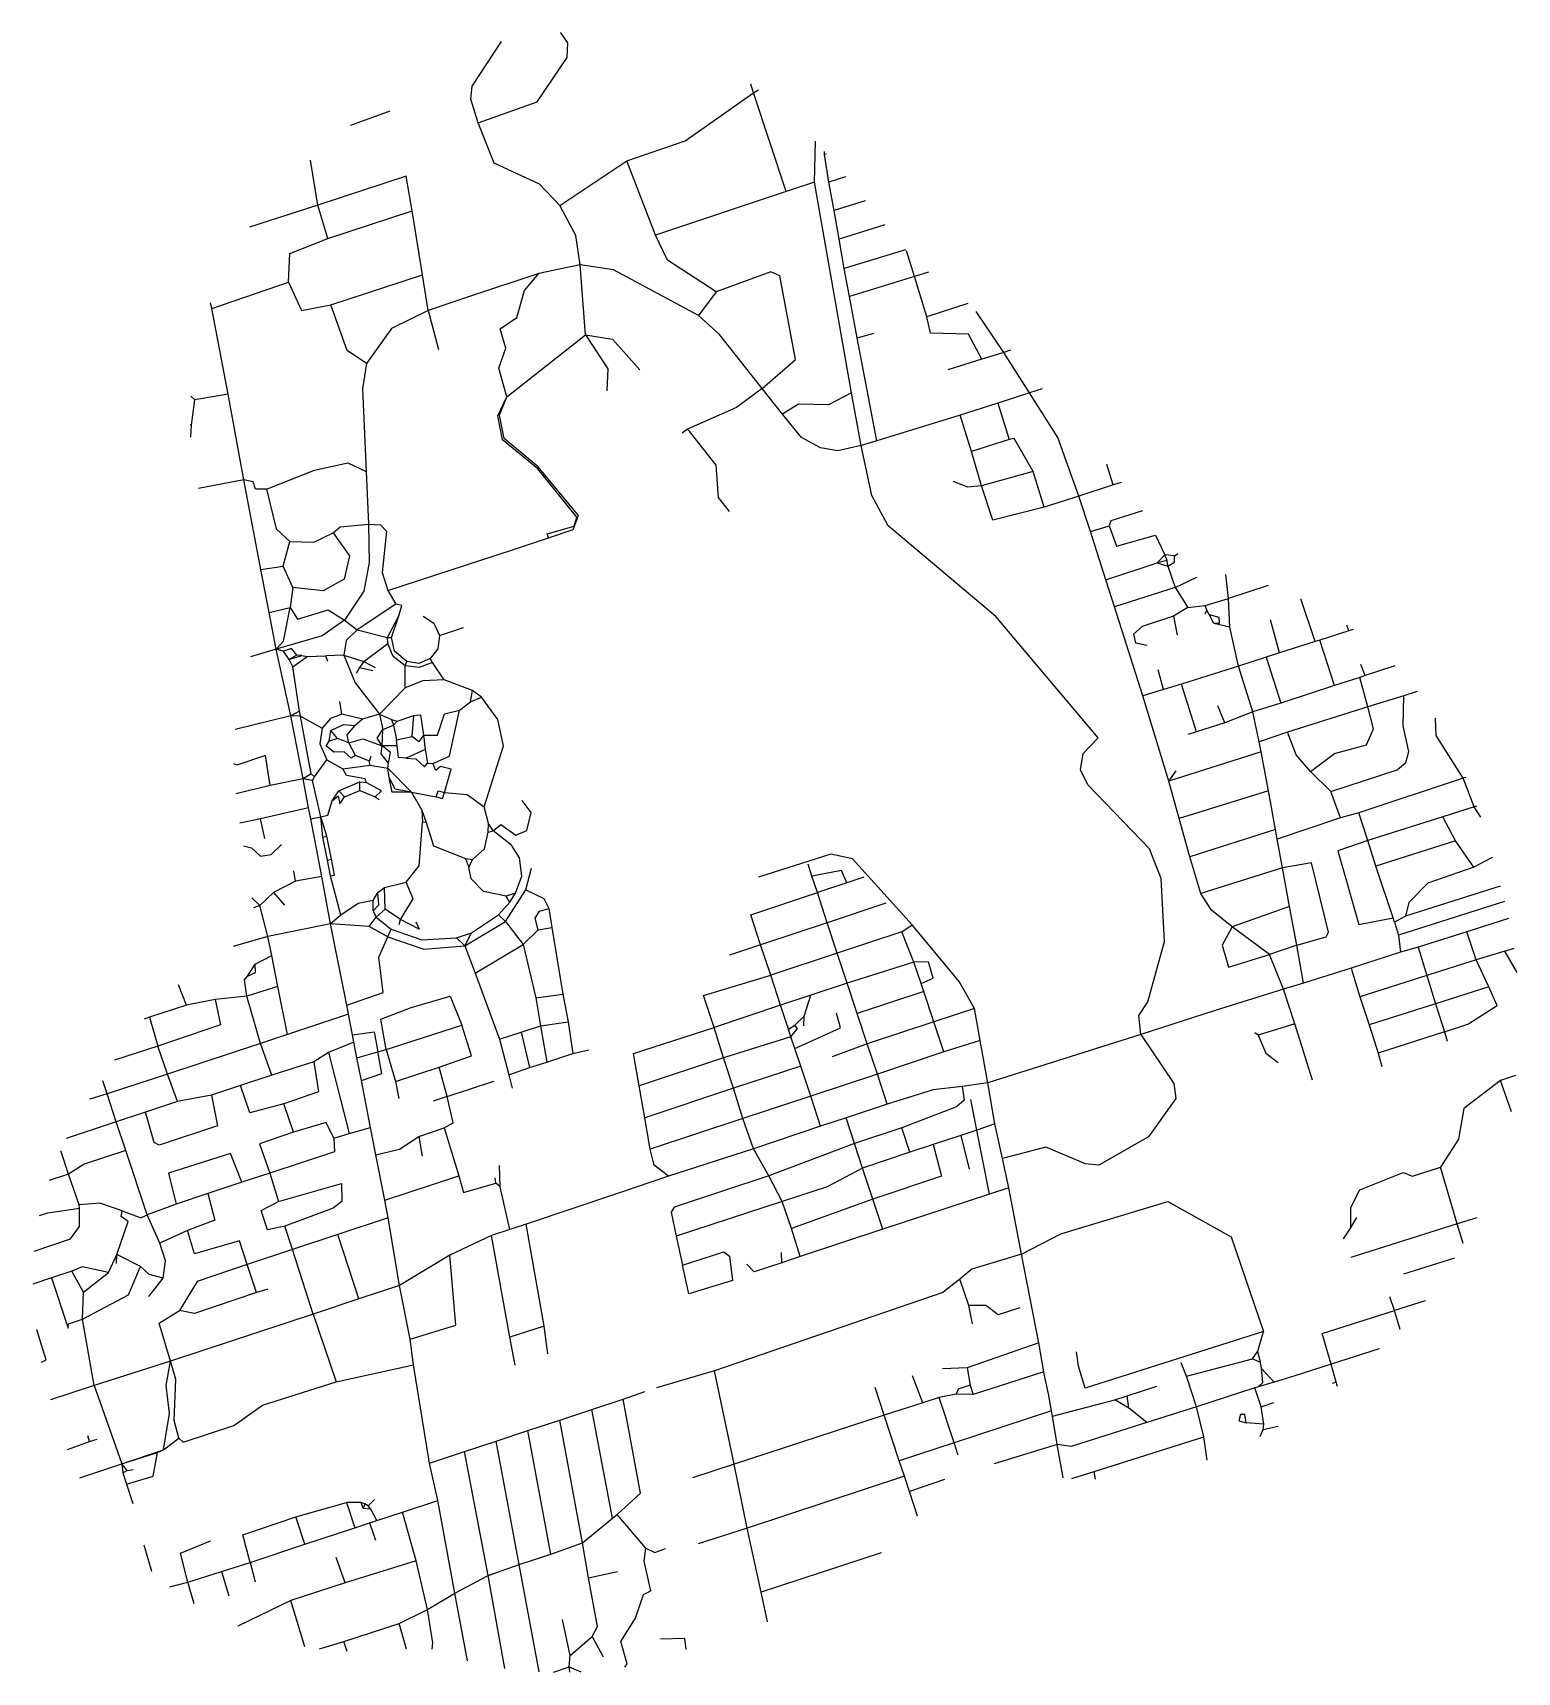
# Model space of a CAD drawing. Header units: metres. Extents: x 621099 to 625783, y 4841411 to 4846584.
import ezdxf

# ---------------------------------------------------------------- set-up
doc = ezdxf.new("R2010")
doc.units = ezdxf.units.M

msp = doc.modelspace()

# ---------------------------------------------------------------- linework, layer by layer
at = {"layer": 'ROADS'}
for points in [[(622504.7, 4846300), (622481, 4846374.7), (622486, 4846416.3), (622578, 4846557.4)], [(622504.7, 4846300), (622690.2, 4846366.9), (622785.8, 4846506), (622787.3, 4846552.3), (622766.5, 4846583.6), (622764.8, 4846584.4)], [(622973.9, 4846180.7), (623157.3, 4846244), (623373.6, 4846394.5)], [(623373.6, 4846394.5), (623364.6, 4846422)], [(623373.6, 4846394.5), (623388.6, 4846404.5)], [(623476.6, 4846083.1), (623373.6, 4846394.5)], [(622102.6, 4846292.7), (622227.2, 4846337.9)], [(622761.7, 4846039.1), (622697.7, 4846107.1), (622555, 4846173), (622504.7, 4846300)], [(623566.1, 4846112.9), (623568.5, 4846242.6)], [(621998.5, 4846040.1), (621975, 4846182.1)], [(622761.7, 4846039.1), (622973.9, 4846180.7)], [(623063.8, 4845946), (622973.9, 4846180.7)], [(623597.4, 4846200), (623597.3, 4846209.8)], [(623603.7, 4846201.9), (623597.4, 4846200)], [(623611.3, 4846113), (623597.4, 4846200)], [(622296.1, 4846023.1), (622277.6, 4846132.4), (621998.5, 4846040.1)], [(623663.6, 4846129.4), (623611.3, 4846113)], [(623476.6, 4846083.1), (623063.8, 4845946)], [(623566.1, 4846112.9), (623476.6, 4846083.1)], [(623682.1, 4845448.5), (623566.1, 4846112.9)], [(623627.7, 4846023.8), (623611.3, 4846113)], [(621998.5, 4846040.1), (621783.1, 4845970.9)], [(622029.6, 4845935.8), (621998.5, 4846040.1)], [(622029.6, 4845935.8), (622296.1, 4846023.1)], [(622328.3, 4845820.3), (622296.1, 4846023.1)], [(622826.7, 4845851.7), (622812.5, 4845945), (622761.7, 4846039.1)], [(623725.8, 4846054), (623627.7, 4846023.8)], [(623643.4, 4845933.3), (623627.7, 4846023.8)], [(623787.9, 4845978.8), (623643.4, 4845933.3)], [(621905.8, 4845797.1), (621910.4, 4845888.3), (622029.6, 4845935.8)], [(623255.5, 4845766.5), (623102.2, 4845866.6), (623063.8, 4845946)], [(623659.3, 4845840.2), (623643.4, 4845933.3)], [(623853.1, 4845899.9), (623659.3, 4845840.2)], [(623881.4, 4845815.2), (623856.2, 4845896.1)], [(622039.8, 4845725.5), (622328.3, 4845820.3)], [(622346.9, 4845708.1), (622328.3, 4845820.3)], [(622696.1, 4845824.5), (622480.6, 4845753.2)], [(622594.8, 4845436.1), (622569.8, 4845525.8), (622592.1, 4845589.6), (622574.4, 4845650.6), (622626, 4845685.6), (622650.5, 4845771.7), (622696.1, 4845824.5)], [(622826.7, 4845851.7), (622696.1, 4845824.5)], [(623199.9, 4845691.9), (622931.1, 4845836.7), (622826.7, 4845851.7)], [(622843.6, 4845631), (622826.7, 4845851.7)], [(623400.8, 4845461.8), (623506, 4845553.6), (623456.6, 4845817.9), (623428, 4845830.6), (623255.5, 4845766.5)], [(623676.2, 4845752), (623659.3, 4845840.2)], [(623881.4, 4845815.2), (623676.2, 4845752)], [(623925.3, 4845829.5), (623881.4, 4845815.2)], [(623920.8, 4845687.9), (623881.4, 4845815.2)], [(621663.5, 4845714), (621905.8, 4845797.1)], [(621905.8, 4845797.1), (621947.4, 4845708), (622039.8, 4845725.5)], [(623255.5, 4845766.5), (623199.9, 4845691.9)], [(621663.5, 4845714), (621659.9, 4845732.3)], [(621715.9, 4845443.7), (621663.5, 4845714)], [(622152.6, 4845540.6), (622090.6, 4845582), (622039.8, 4845725.5)], [(622480.6, 4845753.2), (622346.9, 4845708.1)], [(623700.9, 4845621.5), (623676.2, 4845752)], [(624050.1, 4845729.7), (623920.8, 4845687.9)], [(622346.9, 4845708.1), (622230.5, 4845651.8), (622152.6, 4845540.6)], [(622346.9, 4845708.1), (622379.2, 4845584.9)], [(623400.8, 4845461.8), (623265.6, 4845632), (623199.9, 4845691.9)], [(624093.4, 4845555), (624052.2, 4845633.8), (623932.2, 4845636.9), (623920.8, 4845687.9)], [(624162.9, 4845576.1), (624076.1, 4845705.3)], [(622594.8, 4845436.1), (622843.6, 4845631)], [(622843.6, 4845631), (622928.3, 4845617.2), (623014.6, 4845520.6)], [(622843.6, 4845631), (622913.3, 4845523.7), (622910.6, 4845454.6)], [(623700.9, 4845621.5), (623754.6, 4845636.5)], [(623762.1, 4845296.6), (623700.9, 4845621.5)], [(624093.4, 4845555), (623986.7, 4845521.3)], [(624162.9, 4845576.1), (624093.4, 4845555)], [(624184, 4845582.8), (624162.9, 4845576.1)], [(624244.2, 4845448.5), (624162.9, 4845576.1)], [(622152.6, 4845540.6), (622139.9, 4845461.3), (622151.4, 4845200)], [(623400.8, 4845461.8), (623320.1, 4845402.2), (623165.1, 4845333.6)], [(623465.3, 4845381.3), (623400.8, 4845461.8)], [(624284.3, 4845461.4), (624244.2, 4845448.5)], [(621610.4, 4845426.1), (621597.5, 4845438.2)], [(621599.8, 4845346.1), (621610.4, 4845426.1)], [(621715.9, 4845443.7), (621610.4, 4845426.1)], [(621765.4, 4845174.3), (621715.9, 4845443.7)], [(622726.6, 4844990.4), (622722.1, 4845003.5), (622807.3, 4845027.3), (622816.3, 4845056.5), (622692.5, 4845208.7), (622581.6, 4845299.7), (622566.3, 4845375.6), (622594.8, 4845436.1)], [(622726.6, 4844990.4), (622803.9, 4845017.6), (622821.3, 4845061.3), (622693.3, 4845215.1), (622586.5, 4845303.9), (622572.2, 4845377.6), (622594.8, 4845436.1)], [(623682.1, 4845448.5), (623610.4, 4845410.8), (623515.4, 4845412.1), (623465.3, 4845381.3)], [(623712.6, 4845281.7), (623682.1, 4845448.5)], [(624144.6, 4845415.9), (624025.4, 4845377.9)], [(624244.2, 4845448.5), (624144.6, 4845415.9)], [(624144.6, 4845415.9), (624180.5, 4845300.8)], [(624399.5, 4845122.3), (624334.1, 4845307), (624244.2, 4845448.5)], [(623712.6, 4845281.7), (623639.9, 4845265.2), (623584.4, 4845274.7), (623524.8, 4845307), (623465.3, 4845381.3)], [(624025.4, 4845377.9), (623762.1, 4845296.6)], [(624060.9, 4845263.1), (624025.4, 4845377.9)], [(621599.8, 4845346.1), (621595.8, 4845346.3)], [(621597.5, 4845308.8), (621599.8, 4845346.1)], [(623165.1, 4845333.6), (623148.1, 4845321)], [(623165.1, 4845333.6), (623254.1, 4845220.6), (623261.8, 4845118.4), (623296.5, 4845074.3)], [(623762.1, 4845296.6), (623712.6, 4845281.7)], [(624180.5, 4845300.8), (624060.9, 4845263.1)], [(624255.7, 4845199.7), (624196.2, 4845304.2), (624180.5, 4845300.8)], [(624595.1, 4843424), (624588.9, 4843483.5), (624617.3, 4843527.2), (624669.8, 4843716.8), (624659.3, 4843916.2), (624622.6, 4844009.8), (624428.4, 4844211.5), (624405.7, 4844258.9), (624414.1, 4844310.3), (624461.1, 4844359.4), (624138, 4844742.8), (623798.8, 4845028.2), (623747, 4845124.9), (623712.6, 4845281.7)], [(624092.9, 4845155), (624060.9, 4845263.1)], [(621836.8, 4845144.3), (621987.5, 4845204.7), (622093.2, 4845227.1), (622151.4, 4845200)], [(622151.4, 4845200), (622158.9, 4845033.5)], [(624255.7, 4845199.7), (624092.9, 4845155)], [(624290.9, 4845087.1), (624255.7, 4845199.7)], [(624508.7, 4845157.9), (624488, 4845222.6)], [(621765.4, 4845174.3), (621622, 4845146.6)], [(621819.1, 4844891.3), (621765.4, 4845174.3)], [(621836.8, 4845144.3), (621802, 4845144), (621794.3, 4845167), (621765.4, 4845174.3)], [(621836.8, 4845144.3), (621867, 4845018.7), (621910.3, 4844979.5)], [(624092.9, 4845155), (624050, 4845151), (624003.3, 4845168.6)], [(624290.9, 4845087.1), (624128.7, 4845046.3), (624092.9, 4845155)], [(624508.7, 4845157.9), (624399.5, 4845122.3)], [(624533.8, 4845165.8), (624508.7, 4845157.9)], [(624399.5, 4845122.3), (624290.9, 4845087.1)], [(624437.1, 4845010.6), (624399.5, 4845122.3)], [(624601.2, 4845075.9), (624500.9, 4845044.2), (624495.5, 4845028.5)], [(621910.3, 4844979.5), (621986.3, 4844977.2), (622046.4, 4845007.1)], [(622046.4, 4845007.1), (622098.1, 4844933.5), (622081.1, 4844860.8), (622015.7, 4844823.7), (621919.3, 4844834.4)], [(622046.4, 4845007.1), (622068.9, 4845026), (622158.9, 4845033.5)], [(622158.9, 4845033.5), (622160.9, 4844912.9), (622143.9, 4844822.6), (622082.8, 4844731.5)], [(622158.9, 4845033.5), (622196, 4845032), (622215, 4845011.7), (622201.4, 4844881.7), (622219, 4844824.8)], [(622612.3, 4844952.9), (622726.6, 4844990.4)], [(624437.1, 4845010.6), (624495.5, 4845028.5)], [(624485.5, 4844857.9), (624437.1, 4845010.6)], [(624495.5, 4845028.5), (624518.8, 4844964.7), (624641.6, 4844999.2), (624671.5, 4844937.4)], [(621889.2, 4844900.9), (621910.3, 4844979.5)], [(622219, 4844824.8), (622612.3, 4844952.9)], [(624671.5, 4844937.4), (624646.8, 4844911.7)], [(624678.6, 4844919.7), (624671.5, 4844937.4)], [(624701.4, 4844934.5), (624671.5, 4844937.4)], [(624681.1, 4844901.2), (624701.6, 4844914.1), (624701.4, 4844934.5)], [(624701.4, 4844934.5), (624712.3, 4844941.3)], [(621819.1, 4844891.3), (621889.2, 4844900.9)], [(621845.1, 4844754.7), (621819.1, 4844891.3)], [(621919.3, 4844834.4), (621889.2, 4844900.9)], [(624485.5, 4844857.9), (624646.8, 4844911.7)], [(624678.6, 4844919.7), (624646.8, 4844911.7)], [(624646.8, 4844911.7), (624681.1, 4844901.2)], [(624681.1, 4844901.2), (624678.6, 4844919.7)], [(624681.1, 4844901.2), (624704.1, 4844834.4)], [(621919.3, 4844834.4), (621911.7, 4844771)], [(624512.4, 4844773.4), (624485.5, 4844857.9)], [(624704.1, 4844834.4), (624512.4, 4844773.4)], [(624704.1, 4844834.4), (624772.4, 4844866.5)], [(624704.1, 4844834.4), (624744, 4844770.7)], [(624872.4, 4844799.1), (624864.3, 4844875.1)], [(624997, 4844840.7), (624872.4, 4844799.1)], [(622244.7, 4844781.4), (622122.8, 4844700.3)], [(622219, 4844824.8), (622244.7, 4844781.4)], [(622253.6, 4844745.2), (622263.5, 4844777.4), (622244.7, 4844781.4)], [(624799, 4844776.8), (624872.4, 4844799.1)], [(624876.9, 4844708.6), (624872.4, 4844799.1)], [(625145.9, 4844663.5), (625100.7, 4844798.5)], [(621845.1, 4844754.7), (621911.7, 4844771)], [(621866.9, 4844639.6), (621845.1, 4844754.7)], [(621866.9, 4844639.6), (621889.8, 4844664.8), (621911.7, 4844771)], [(622082.8, 4844731.5), (622012, 4844681.6), (621866.9, 4844639.6)], [(621911.7, 4844771), (621934.8, 4844734.6), (622030.8, 4844763.3), (622082.8, 4844731.5)], [(622082.8, 4844731.5), (622122.8, 4844700.3)], [(622218.1, 4844676.4), (622253.6, 4844745.2)], [(622230.8, 4844675.8), (622253.6, 4844745.2)], [(622331.4, 4844743.2), (622364.9, 4844721.9), (622382.8, 4844682.6)], [(624601.4, 4844492.2), (624512.4, 4844773.4)], [(624698.7, 4844743.2), (624600.1, 4844711.5), (624572.9, 4844686.4), (624578.9, 4844659.5), (624615.4, 4844651.8)], [(624744, 4844770.7), (624698.7, 4844743.2)], [(624698.7, 4844743.2), (624710.4, 4844683.7)], [(624744, 4844770.7), (624799, 4844776.8)], [(624798.7, 4844751.5), (624803.4, 4844763)], [(624803.4, 4844763), (624799, 4844776.8)], [(624811.6, 4844748.7), (624803.4, 4844763)], [(624811.6, 4844748.7), (624841.4, 4844740), (624842.7, 4844720.3), (624825.6, 4844721)], [(624825.6, 4844721), (624811.6, 4844748.7)], [(625033.7, 4844627.7), (625004.9, 4844732.5)], [(622122.8, 4844700.3), (622088, 4844667.1), (622080.8, 4844620.7)], [(622122.8, 4844700.3), (622218.1, 4844676.4)], [(622219, 4844657.6), (622218.1, 4844676.4)], [(622218.1, 4844676.4), (622230.8, 4844675.8)], [(622279, 4844600.3), (622240.4, 4844633.7), (622230.8, 4844675.8)], [(622382.8, 4844682.6), (622377.6, 4844640.5), (622353.2, 4844609.6)], [(622382.8, 4844682.6), (622458.5, 4844708.1)], [(624876.9, 4844708.6), (624825.6, 4844721)], [(624903.6, 4844586.2), (624876.9, 4844708.6)], [(625252.3, 4844696.9), (625160.8, 4844667.7)], [(625252.3, 4844696.9), (625246, 4844715.6)], [(625265.5, 4844701.1), (625252.3, 4844696.9)], [(621866.9, 4844639.6), (621786.5, 4844614.8)], [(621913.1, 4844429.5), (621866.9, 4844639.6)], [(621890.4, 4844633.2), (621866.9, 4844639.6)], [(621932.3, 4844620.3), (621915, 4844641.5), (621890.4, 4844633.2)], [(621908.5, 4844607), (621890.4, 4844633.2)], [(622144, 4844600.7), (622219, 4844657.6)], [(622274, 4844587.2), (622236.1, 4844616.5), (622219, 4844657.6)], [(625033.7, 4844627.7), (624991.5, 4844614.1)], [(625145.9, 4844663.5), (625033.7, 4844627.7)], [(625160.8, 4844667.7), (625145.9, 4844663.5)], [(625206.5, 4844524.6), (625160.8, 4844667.7)], [(621932.3, 4844620.3), (621908.5, 4844607)], [(621908.5, 4844607), (621948.4, 4844619.1)], [(621919.1, 4844583.3), (621908.5, 4844607)], [(621919.1, 4844583.3), (621965.3, 4844616.4)], [(621940.2, 4844443.5), (621919.1, 4844583.3)], [(621948.4, 4844619.1), (621932.3, 4844620.3)], [(621948.4, 4844619.1), (621965.3, 4844616.4)], [(621965.3, 4844616.4), (622024, 4844619)], [(622080.8, 4844620.7), (622024, 4844619)], [(622030.2, 4844600.2), (622024, 4844619)], [(622080.8, 4844620.7), (622116.4, 4844533.8), (622192.8, 4844434.8)], [(622080.8, 4844620.7), (622144, 4844600.7)], [(622130.5, 4844581.8), (622119.6, 4844562.8)], [(622144, 4844600.7), (622130.5, 4844581.8)], [(622130.5, 4844581.8), (622171.6, 4844572.6)], [(622144, 4844600.7), (622179.3, 4844581.2)], [(622273.6, 4844517.1), (622274, 4844587.2)], [(622274, 4844587.2), (622279, 4844600.3)], [(622360.4, 4844597.3), (622318.4, 4844581.2), (622274, 4844587.2)], [(622353.2, 4844609.6), (622317, 4844594.3), (622279, 4844600.3)], [(622360.4, 4844597.3), (622353.2, 4844609.6)], [(622397, 4844543.1), (622360.4, 4844597.3)], [(624667.4, 4844511.9), (624650.5, 4844574.1)], [(624903.6, 4844586.2), (624723.5, 4844529)], [(624991.5, 4844614.1), (624903.6, 4844586.2)], [(624948.9, 4844442), (624903.6, 4844586.2)], [(624991.5, 4844614.1), (625037.5, 4844469.5)], [(625303.9, 4844556.4), (625289.6, 4844591.5)], [(625397.4, 4844586.9), (625303.9, 4844556.4)], [(622397, 4844543.1), (622330.3, 4844539.7), (622273.6, 4844517.1)], [(622486.7, 4844509.6), (622397, 4844543.1)], [(624723.5, 4844529), (624667.4, 4844511.9)], [(624770.8, 4844379.1), (624723.5, 4844529)], [(625206.5, 4844524.6), (625037.5, 4844469.5)], [(625286.3, 4844550.2), (625206.5, 4844524.6)], [(625303.9, 4844556.4), (625286.3, 4844550.2)], [(625311.6, 4844457.4), (625286.3, 4844550.2)], [(622074.6, 4844434.1), (622068.1, 4844474.8)], [(622273.6, 4844517.1), (622192.8, 4844434.8)], [(622445.8, 4844447.2), (622480.6, 4844473.1)], [(622480.6, 4844473.1), (622486.7, 4844509.6)], [(622480.6, 4844473.1), (622514.9, 4844487.9)], [(622514.9, 4844487.9), (622486.7, 4844509.6)], [(622523.6, 4844142), (622584.2, 4844334.6), (622566.9, 4844417.6), (622514.9, 4844487.9)], [(624667.4, 4844511.9), (624601.4, 4844492.2)], [(624684, 4844223.1), (624601.4, 4844492.2)], [(625037.5, 4844469.5), (624948.9, 4844442)], [(625195.4, 4844190.7), (625404, 4844259.2), (625432.2, 4844281.5), (625441.7, 4844316.3), (625423.5, 4844397.9), (625425.5, 4844492)], [(625425.5, 4844492), (625311.6, 4844457.4)], [(625467.3, 4844505.6), (625425.5, 4844492)], [(621913.1, 4844429.5), (621737.9, 4844385.8)], [(621940.2, 4844443.5), (621913.1, 4844429.5)], [(621951.7, 4844230.4), (621913.1, 4844429.5)], [(621944.1, 4844427.6), (621913.1, 4844429.5)], [(621944.1, 4844427.6), (621940.2, 4844443.5)], [(621977, 4844245.9), (621944.1, 4844427.6)], [(621944.1, 4844427.6), (622011.7, 4844390)], [(622074.6, 4844434.1), (622038.5, 4844421.2), (622011.7, 4844390)], [(622139.5, 4844419.1), (622074.6, 4844434.1)], [(622139.5, 4844419.1), (622116.6, 4844399)], [(622192.8, 4844434.8), (622139.5, 4844419.1)], [(622192.8, 4844434.8), (622204.1, 4844386.1)], [(622192.8, 4844434.8), (622230.8, 4844417.6)], [(622230.8, 4844417.6), (622237.5, 4844399.2)], [(622230.8, 4844417.6), (622249.1, 4844412.5)], [(622249.1, 4844412.5), (622301.2, 4844430.6)], [(622296.5, 4844363.5), (622301.2, 4844430.6)], [(622301.2, 4844430.6), (622323, 4844431.9), (622332.3, 4844368.1)], [(622332.3, 4844368.1), (622376.4, 4844368.4), (622398.5, 4844435.9), (622445.8, 4844447.2)], [(622361.9, 4844279.1), (622413.5, 4844301.6), (622445.8, 4844447.2)], [(624860.7, 4844406.9), (624838.7, 4844460.7)], [(624948.9, 4844442), (624860.7, 4844406.9)], [(624969.5, 4844347.6), (624948.9, 4844442)], [(625311.6, 4844457.4), (625058.1, 4844377.7)], [(625131.1, 4844253.8), (625207.2, 4844310.1), (625307.4, 4844337.2), (625329.9, 4844388.2), (625311.6, 4844457.4)], [(625612.4, 4844232.5), (625527.9, 4844366.8), (625525.2, 4844422)], [(622011.7, 4844390), (622004.4, 4844341), (622027.2, 4844290.6)], [(622034.4, 4844349.1), (622039.9, 4844382.9)], [(622039.9, 4844382.9), (622079.2, 4844401.4), (622116.6, 4844399)], [(622061, 4844358), (622039.9, 4844382.9)], [(622096.5, 4844343.8), (622090.6, 4844369.1), (622116.6, 4844399)], [(622201.5, 4844334.4), (622186, 4844358.5), (622204.1, 4844386.1)], [(622201.5, 4844334.4), (622204.1, 4844386.1)], [(622204.1, 4844386.1), (622237.5, 4844399.2)], [(622237.5, 4844399.2), (622249.1, 4844412.5)], [(622237.5, 4844399.2), (622246.7, 4844353.3)], [(622332.3, 4844368.1), (622317.7, 4844346.9), (622296.5, 4844363.5)], [(622332.3, 4844368.1), (622337.1, 4844322.5)], [(624770.8, 4844379.1), (624744.5, 4844370.2)], [(624860.7, 4844406.9), (624770.8, 4844379.1)], [(625058.1, 4844377.7), (624969.5, 4844347.6)], [(625131.1, 4844253.8), (625085.7, 4844305.8), (625058.1, 4844377.7)], [(622116.9, 4844304.5), (622103.3, 4844295.4), (622081.9, 4844315.4), (622048.6, 4844314.7), (622025.3, 4844334.8), (622034.4, 4844349.1)], [(622061, 4844358), (622034.4, 4844349.1)], [(622096.5, 4844343.8), (622061, 4844358)], [(622096.5, 4844343.8), (622140.3, 4844356.2), (622201.5, 4844334.4)], [(622116.9, 4844304.5), (622096.5, 4844343.8)], [(622221.2, 4844279.8), (622198.1, 4844309), (622201.5, 4844334.4)], [(622249, 4844334.5), (622201.5, 4844334.4)], [(622221.2, 4844279.8), (622228.1, 4844313.5), (622201.5, 4844334.4)], [(622246.7, 4844353.3), (622296.5, 4844363.5)], [(622249, 4844334.5), (622246.7, 4844353.3)], [(622277.1, 4844296.1), (622253.4, 4844297.7), (622249, 4844334.5)], [(622337.1, 4844322.5), (622277.1, 4844296.1)], [(622337.1, 4844322.5), (622344.1, 4844280)], [(624975.4, 4844315.3), (624684, 4844223.1)], [(624975.4, 4844315.3), (624969.5, 4844347.6)], [(624998.2, 4844192.3), (624975.4, 4844315.3)], [(621848.6, 4844209.6), (621832.9, 4844304.3), (621742.5, 4844273.9), (621733.6, 4844277.8)], [(621988.3, 4844236.2), (622027.2, 4844290.6)], [(622027.2, 4844290.6), (622077.2, 4844261.8)], [(622077.2, 4844261.8), (622162.1, 4844273.7)], [(622150.6, 4844218.4), (622148.2, 4844230.1), (622089.4, 4844240.8), (622077.2, 4844261.8)], [(622161.6, 4844286.3), (622116.9, 4844304.5)], [(622161.6, 4844286.3), (622167, 4844301.5)], [(622162.1, 4844273.7), (622161.6, 4844286.3)], [(622162.1, 4844273.7), (622219.9, 4844264.2)], [(622219.9, 4844264.2), (622221.2, 4844279.8)], [(622219.9, 4844264.2), (622294.5, 4844188.5)], [(622223.8, 4844234.8), (622219.9, 4844264.2)], [(622277.1, 4844296.1), (622307.6, 4844293.9), (622335.5, 4844267.8), (622344.1, 4844280)], [(622344.1, 4844280), (622361.9, 4844279.1)], [(622398.4, 4844186.9), (622419.1, 4844261.2), (622385.1, 4844269.8), (622370.8, 4844256.8), (622361.9, 4844279.1)], [(621848.6, 4844209.6), (621739.4, 4844183.3)], [(621951.7, 4844230.4), (621848.6, 4844209.6)], [(621977, 4844245.9), (621951.7, 4844230.4)], [(621969.4, 4844139.1), (621951.7, 4844230.4)], [(621981.4, 4844225.6), (621951.7, 4844230.4)], [(621988.3, 4844236.2), (621977, 4844245.9)], [(621981.4, 4844225.6), (621988.3, 4844236.2)], [(622008, 4844110.5), (621981.4, 4844225.6)], [(622064.3, 4844192.3), (622131.4, 4844220.6)], [(622131.5, 4844193.6), (622131.4, 4844220.6)], [(622131.4, 4844220.6), (622150.6, 4844218.4)], [(622179.9, 4844173.5), (622199.4, 4844192.7), (622150.6, 4844218.4)], [(622294.5, 4844188.5), (622233.4, 4844188.4), (622223.8, 4844234.8)], [(622294.5, 4844188.5), (622242.7, 4844197.4), (622223.8, 4844234.8)], [(624684, 4844223.1), (624707, 4844255.4)], [(624717, 4844104.8), (624684, 4844223.1)], [(625195.4, 4844190.7), (625131.1, 4844253.8)], [(625612.4, 4844232.5), (625283.5, 4844123.5)], [(625621.1, 4844234.7), (625612.4, 4844232.5)], [(625647, 4844141.8), (625612.4, 4844232.5)], [(622008, 4844110.5), (622030.4, 4844115.2), (622044, 4844161.2)], [(622044, 4844161.2), (622064.3, 4844192.3)], [(622044, 4844161.2), (622063, 4844176.9), (622068.3, 4844151.3), (622083, 4844173.5)], [(622083, 4844173.5), (622064.3, 4844192.3)], [(622083, 4844173.5), (622131.5, 4844193.6)], [(622131.5, 4844193.6), (622179.9, 4844173.5)], [(622179.9, 4844173.5), (622192.5, 4844165.5)], [(622294.5, 4844188.5), (622326.9, 4844131.9)], [(622294.5, 4844188.5), (622371.6, 4844173.2)], [(622371.6, 4844173.2), (622378.3, 4844192.4), (622398.4, 4844186.9)], [(622371.6, 4844173.2), (622392.2, 4844168.3), (622398.4, 4844186.9)], [(622398.4, 4844186.9), (622469.9, 4844181.4), (622523.6, 4844142)], [(622552.1, 4844065.8), (622576.4, 4844086.1), (622622.9, 4844052.8), (622658.2, 4844067.8), (622671.4, 4844123.8), (622643.5, 4844161.7)], [(624998.2, 4844192.3), (624717, 4844104.8)], [(625020.4, 4844070.4), (624998.2, 4844192.3)], [(625226, 4844107.2), (625195.4, 4844190.7)], [(621969.4, 4844139.1), (621817.4, 4844104.6)], [(621976.2, 4844104.2), (621969.4, 4844139.1)], [(621976.2, 4844104.2), (622008, 4844110.5)], [(622014.3, 4844046.4), (622008, 4844110.5)], [(622027.3, 4844049.4), (622008, 4844110.5)], [(622326.9, 4844131.9), (622340.7, 4844093)], [(622326.9, 4844131.9), (622328.6, 4844093.2)], [(622536.6, 4844089), (622523.6, 4844142)], [(625226, 4844107.2), (625026.3, 4844040.2)], [(625283.5, 4844123.5), (625226, 4844107.2)], [(625312.3, 4844036.1), (625283.5, 4844123.5)], [(625548.2, 4844110.2), (625312.3, 4844036.1)], [(625647, 4844141.8), (625548.2, 4844110.2)], [(625588.4, 4844035.2), (625548.2, 4844110.2)], [(625656.3, 4844144.6), (625647, 4844141.8)], [(625668.1, 4844109.1), (625647, 4844141.8)], [(621817.4, 4844104.6), (621751.9, 4844090.6)], [(621831, 4844042.3), (621817.4, 4844104.6)], [(622011.6, 4843922.2), (621976.2, 4844104.2)], [(622277.4, 4843903.8), (622318.8, 4843955.6), (622328.6, 4844093.2)], [(622340.7, 4844093), (622328.6, 4844093.2)], [(622340.7, 4844093), (622363.6, 4844018.7), (622464.7, 4843979.1)], [(622486.9, 4843975.9), (622524.8, 4844009.3), (622536.1, 4844061.9)], [(622536.1, 4844061.9), (622536.6, 4844089)], [(622536.1, 4844061.9), (622552.1, 4844065.8)], [(622552.1, 4844065.8), (622536.6, 4844089)], [(622622.2, 4843870), (622642.4, 4843923.4), (622635.3, 4843980.7), (622609.7, 4844021.4), (622552.1, 4844065.8)], [(624750.7, 4843984.2), (624717, 4844104.8)], [(625020.4, 4844070.4), (624750.7, 4843984.2)], [(625026.3, 4844040.2), (625020.4, 4844070.4)], [(621763.6, 4844018.6), (621788.8, 4844012.3), (621817.9, 4843986.8), (621850.9, 4843991.6), (621883.7, 4844022.9)], [(622014.3, 4844046.4), (622027.3, 4844049.4)], [(622028.5, 4843974.1), (622014.3, 4844046.4)], [(622041.6, 4843976.5), (622027.3, 4844049.4)], [(625043, 4843949.2), (625026.3, 4844040.2)], [(625312.3, 4844036.1), (625217.2, 4844002.8), (625283.5, 4843770.8), (625391.9, 4843791.8)], [(625337.3, 4843954.6), (625312.3, 4844036.1)], [(625588.4, 4844035.2), (625337.3, 4843954.6)], [(625646.5, 4843952), (625588.4, 4844035.2)], [(622028.5, 4843974.1), (622041.6, 4843976.5)], [(622038, 4843924.2), (622028.5, 4843974.1)], [(622038, 4843924.2), (622051.3, 4843926.4), (622041.6, 4843976.5)], [(622464.7, 4843979.1), (622475.5, 4843951)], [(622464.7, 4843979.1), (622486.9, 4843975.9)], [(622475.5, 4843951), (622486.9, 4843975.9)], [(622593.2, 4843860.6), (622521, 4843874.6), (622482.1, 4843914.7), (622475.5, 4843951)], [(623874.1, 4843770), (623685.8, 4843978.2), (623617.1, 4843992.4), (623389.3, 4843920)], [(623557.1, 4843923.6), (623545.6, 4843961.4)], [(624785.4, 4843869), (624750.7, 4843984.2)], [(625088.1, 4843705.1), (625180.8, 4843731.8), (625187.6, 4843746.5), (625134.7, 4843965.6), (625043, 4843949.2)], [(625391.9, 4843791.8), (625337.3, 4843954.6)], [(625646.5, 4843952), (625501.7, 4843901.3), (625441.2, 4843840.4), (625430.7, 4843797.5)], [(625704.1, 4843982.5), (625646.5, 4843952)], [(621927.8, 4843907), (621858.1, 4843871.7)], [(621927.8, 4843907), (621923, 4843940.1)], [(622011.6, 4843922.2), (621927.8, 4843907)], [(622038.9, 4843772.9), (622011.6, 4843922.2)], [(622071.4, 4843800.4), (622038, 4843924.2)], [(622209.3, 4843887.6), (622277.4, 4843903.8)], [(622259.6, 4843786.5), (622299, 4843851.7), (622277.4, 4843903.8)], [(622655.3, 4843879.6), (622672.8, 4843949)], [(623668.3, 4843902.6), (623650.6, 4843941), (623557.1, 4843923.6)], [(623574.8, 4843871.2), (623557.1, 4843923.6)], [(623668.3, 4843902.6), (623574.8, 4843871.2)], [(623721.1, 4843919.7), (623668.3, 4843902.6)], [(625043, 4843949.2), (624785.4, 4843869)], [(625065.2, 4843827.6), (625043, 4843949.2)], [(621815.6, 4843830.9), (621790, 4843855.3)], [(621858.1, 4843871.7), (621815.6, 4843830.9)], [(621858.1, 4843871.7), (621893.8, 4843831.4)], [(622173.4, 4843846.2), (622187.9, 4843871.7)], [(622173.6, 4843813.5), (622191.3, 4843832.4), (622187.9, 4843871.7)], [(622187.9, 4843871.7), (622209.3, 4843887.6)], [(622210.9, 4843819.5), (622209.3, 4843887.6)], [(622590.7, 4843780.7), (622655.3, 4843879.6)], [(622622.2, 4843870), (622593.2, 4843860.6)], [(622604.1, 4843841.6), (622593.2, 4843860.6)], [(622604.1, 4843841.6), (622622.2, 4843870)], [(622655.3, 4843879.6), (622711.5, 4843853.1), (622727.5, 4843820.7)], [(623395.9, 4843706.6), (623364.5, 4843801.3), (623574.8, 4843871.2)], [(623606.1, 4843776.1), (623574.8, 4843871.2)], [(624884, 4843763.5), (624818.5, 4843815.7), (624785.4, 4843869)], [(625729.3, 4843892.2), (625430.7, 4843797.5)], [(621815.6, 4843830.9), (621795.2, 4843823.6)], [(621841.1, 4843733.4), (621815.6, 4843830.9)], [(622071.4, 4843800.4), (622038.9, 4843772.9)], [(622173.4, 4843846.2), (622126.2, 4843836.5), (622071.4, 4843800.4)], [(622173.6, 4843813.5), (622173.4, 4843846.2)], [(622173.6, 4843813.5), (622183, 4843793.5)], [(622183, 4843793.5), (622210.9, 4843819.5)], [(622259.6, 4843786.5), (622210.9, 4843819.5)], [(622483.1, 4843744.5), (622568.4, 4843800.8)], [(622568.4, 4843800.8), (622604.1, 4843841.6)], [(622590.7, 4843780.7), (622568.4, 4843800.8)], [(622694.3, 4843753.8), (622684.6, 4843790.5), (622698.3, 4843813.2), (622727.5, 4843820.7)], [(622727.5, 4843820.7), (622737.1, 4843761.5)], [(623791, 4843838.5), (623606.1, 4843776.1)], [(625065.2, 4843827.6), (624884, 4843763.5)], [(625088.1, 4843705.1), (625065.2, 4843827.6)], [(625430.7, 4843797.5), (625396.6, 4843777.8)], [(625742.8, 4843843), (625408.9, 4843737.4)], [(622038.9, 4843772.9), (621841.1, 4843733.4)], [(622090.3, 4843515.8), (622038.9, 4843772.9)], [(622160, 4843764.3), (622038.9, 4843772.9)], [(622160, 4843764.3), (622183, 4843793.5)], [(622219.7, 4843731.7), (622160, 4843764.3)], [(622183, 4843793.5), (622230.2, 4843756)], [(622219.7, 4843731.7), (622230.2, 4843756)], [(622230.2, 4843756), (622327, 4843722.6), (622436.1, 4843728.6)], [(622255.6, 4843771.2), (622259.6, 4843786.5)], [(622308, 4843779.6), (622318.2, 4843756.5), (622259.6, 4843786.5)], [(622436.1, 4843728.6), (622483.1, 4843744.5)], [(622462.7, 4843703.3), (622590.7, 4843780.7)], [(622462.7, 4843703.3), (622483.1, 4843744.5)], [(622590.7, 4843780.7), (622646.3, 4843707.5)], [(622646.3, 4843707.5), (622694.3, 4843753.8)], [(622694.3, 4843753.8), (622737.1, 4843761.5)], [(622737.1, 4843761.5), (622772, 4843551.4)], [(623606.1, 4843776.1), (623395.9, 4843706.6)], [(623637.6, 4843680.8), (623606.1, 4843776.1)], [(623841.8, 4843747.3), (623637.6, 4843680.8)], [(623841.8, 4843747.3), (623874.1, 4843770)], [(623879.8, 4843651.6), (623841.8, 4843747.3)], [(624071, 4843506), (624021.9, 4843591.1), (623874.1, 4843770)], [(624884, 4843763.5), (624852, 4843705.4), (624872.1, 4843635.9), (625001.2, 4843676.4)], [(625001.2, 4843676.4), (624884, 4843763.5)], [(625396.6, 4843777.8), (625391.9, 4843791.8)], [(625396.6, 4843777.8), (625408.9, 4843737.4)], [(625624.4, 4843747.9), (625470.6, 4843699.5)], [(625755.6, 4843789.6), (625624.4, 4843747.9)], [(625653.7, 4843658.9), (625624.4, 4843747.9)], [(621841.1, 4843733.4), (621731.7, 4843700.9)], [(621853, 4843672.8), (621841.1, 4843733.4)], [(622090.3, 4843515.8), (622204.8, 4843556.7), (622190.5, 4843667.4), (622219.7, 4843731.7)], [(622219.7, 4843731.7), (622333.3, 4843693.3), (622462.7, 4843703.3)], [(622462.7, 4843703.3), (622436.1, 4843728.6)], [(622462.7, 4843703.3), (622495.3, 4843617.2)], [(622495.3, 4843617.2), (622646.3, 4843707.5)], [(622646.3, 4843707.5), (622686.7, 4843538.9)], [(623395.9, 4843706.6), (623297.9, 4843674.1)], [(623427.6, 4843610.7), (623395.9, 4843706.6)], [(625088.1, 4843705.1), (625001.2, 4843676.4)], [(625109.2, 4843586), (625088.1, 4843705.1)], [(625408.9, 4843737.4), (625414.8, 4843683.5)], [(625470.6, 4843699.5), (625414.8, 4843683.5)], [(625470.6, 4843699.5), (625498.1, 4843609.7)], [(625744.3, 4843686.9), (625773.3, 4843695.8)], [(621777, 4843607.8), (621801.8, 4843619.3), (621800.9, 4843645.7)], [(621777, 4843607.8), (621800.9, 4843645.7)], [(621800.9, 4843645.7), (621853, 4843672.8)], [(621872.3, 4843575.2), (621853, 4843672.8)], [(623637.6, 4843680.8), (623427.6, 4843610.7)], [(623669, 4843585.2), (623637.6, 4843680.8)], [(623879.8, 4843651.6), (623669, 4843585.2)], [(623902.5, 4843584.3), (623940.2, 4843600.9), (623925.6, 4843653.2), (623879.8, 4843651.6)], [(623902.5, 4843584.3), (623879.8, 4843651.6)], [(625046.2, 4843566.5), (625001.2, 4843676.4)], [(625414.8, 4843683.5), (625258.9, 4843633.1)], [(625653.7, 4843658.9), (625498.1, 4843609.7)], [(625744.3, 4843686.9), (625653.7, 4843658.9)], [(625694, 4843573.7), (625653.7, 4843658.9)], [(625783.3, 4843618.8), (625744.3, 4843686.9)], [(621774.9, 4843545), (621767, 4843595.7), (621777, 4843607.8)], [(622495.3, 4843617.2), (622571.3, 4843409.1)], [(623248.9, 4843445.9), (623215.7, 4843546.3), (623427.6, 4843610.7)], [(623458.8, 4843515.8), (623427.6, 4843610.7)], [(625258.9, 4843633.1), (625109.2, 4843586)], [(625258.9, 4843633.1), (625287.2, 4843542.9)], [(625498.1, 4843609.7), (625287.2, 4843542.9)], [(625498.1, 4843609.7), (625526, 4843520.6)], [(621583.7, 4843516.1), (621558.5, 4843580.6)], [(621774.9, 4843545), (621674.2, 4843534.5)], [(621872.3, 4843575.2), (621774.9, 4843545)], [(621818, 4843395.5), (621774.9, 4843545)], [(621903, 4843423.4), (621872.3, 4843575.2)], [(622214.5, 4843376.3), (622197.6, 4843471.8), (622293, 4843508.8), (622416.2, 4843544.8), (622452.7, 4843453.2)], [(622686.7, 4843538.9), (622772, 4843551.4)], [(622686.7, 4843538.9), (622701.6, 4843451.1)], [(622772, 4843551.4), (622788, 4843463.7)], [(623554.1, 4843547.3), (623458.8, 4843515.8)], [(623532.9, 4843481.8), (623554.1, 4843547.3)], [(623669, 4843585.2), (623554.1, 4843547.3)], [(623700.6, 4843490.1), (623669, 4843585.2)], [(623910.9, 4843559.2), (623700.6, 4843490.1)], [(623910.9, 4843559.2), (623902.5, 4843584.3)], [(623942.7, 4843463.7), (623910.9, 4843559.2)], [(625046.2, 4843566.5), (624830.6, 4843499.5)], [(625109.2, 4843586), (625046.2, 4843566.5)], [(625082, 4843457.1), (625046.2, 4843566.5)], [(625287.2, 4843542.9), (625315.7, 4843454.2)], [(625694, 4843573.7), (625526, 4843520.6)], [(625553.8, 4843431.6), (625627, 4843456.2), (625720.4, 4843514.7), (625694, 4843573.7)], [(621583.7, 4843516.1), (621467.8, 4843477.9)], [(621674.2, 4843534.5), (621691.4, 4843454.3), (621493.9, 4843387)], [(621674.2, 4843534.5), (621583.7, 4843516.1)], [(622095.5, 4843487.7), (621903, 4843423.4)], [(622095.5, 4843487.7), (622090.3, 4843515.8)], [(622108.3, 4843422.2), (622095.5, 4843487.7)], [(623458.8, 4843515.8), (623248.9, 4843445.9)], [(623483.5, 4843440.2), (623458.8, 4843515.8)], [(623503.7, 4843379.3), (623648, 4843444.8), (623635, 4843491.3)], [(623732.1, 4843394), (623700.6, 4843490.1)], [(624071, 4843506), (623942.7, 4843463.7)], [(624089, 4843405.1), (624071, 4843506)], [(624830.6, 4843499.5), (624595.1, 4843424)], [(625526, 4843520.6), (625315.7, 4843454.2)], [(625526, 4843520.6), (625553.8, 4843431.6)], [(621467.8, 4843477.9), (621450.4, 4843472.2)], [(621467.8, 4843477.9), (621493.9, 4843387)], [(622214.5, 4843376.3), (622452.7, 4843453.2)], [(622381.7, 4843320.6), (622483.6, 4843356.2), (622452.7, 4843453.2)], [(622640.4, 4843431.3), (622701.6, 4843451.1)], [(622701.6, 4843451.1), (622788, 4843463.7)], [(622701.6, 4843451.1), (622720.8, 4843335.9)], [(622788, 4843463.7), (622803.7, 4843363.2)], [(623012.4, 4843261.9), (622994.4, 4843363.7), (623248.9, 4843445.9)], [(623278.8, 4843350.4), (623248.9, 4843445.9)], [(623483.5, 4843440.2), (623504.1, 4843453.4)], [(623491.4, 4843416.2), (623483.5, 4843440.2)], [(623491.4, 4843416.2), (623512, 4843442.3), (623504.1, 4843453.4)], [(623504.1, 4843453.4), (623532.9, 4843481.8)], [(623532.3, 4843451.3), (623532.9, 4843481.8)], [(623942.7, 4843463.7), (623732.1, 4843394)], [(623974.3, 4843368.8), (623942.7, 4843463.7)], [(625082, 4843457.1), (624966.3, 4843421.6)], [(625137, 4843279.6), (625082, 4843457.1)], [(625315.7, 4843454.2), (625344.2, 4843364.5)], [(621493.9, 4843387), (621356.8, 4843342.6)], [(621523.6, 4843298.9), (621493.9, 4843387)], [(621818, 4843395.5), (621523.6, 4843298.9)], [(621903, 4843423.4), (621818, 4843395.5)], [(621853.5, 4843295.6), (621818, 4843395.5)], [(622112.5, 4843399.6), (622032, 4843366.4)], [(622108.3, 4843422.2), (622176.4, 4843431.6), (622188, 4843368.7)], [(622112.5, 4843399.6), (622108.3, 4843422.2)], [(622122.1, 4843349.8), (622112.5, 4843399.6)], [(622571.3, 4843409.1), (622640.4, 4843431.3)], [(622571.3, 4843409.1), (622601, 4843296.2)], [(622640.4, 4843431.3), (622666.1, 4843319)], [(623491.4, 4843416.2), (623278.8, 4843350.4)], [(623503.7, 4843379.3), (623491.4, 4843416.2)], [(623732.1, 4843394), (623622, 4843353.2)], [(623764.1, 4843298.1), (623732.1, 4843394)], [(624089, 4843405.1), (623974.3, 4843368.8)], [(624112.3, 4843271.5), (624089, 4843405.1)], [(624595.1, 4843424), (624112.3, 4843271.5)], [(624595.1, 4843424), (624699.4, 4843268.6), (624705.7, 4843221.6), (624619.5, 4843100.3), (624463.3, 4843011.8), (624420.7, 4843015.2), (624295.4, 4843068.3), (624159, 4843032.2)], [(624966.3, 4843421.6), (624955.5, 4843428.6)], [(624966.3, 4843421.6), (624989.6, 4843364.9), (625029.5, 4843335)], [(625553.8, 4843431.6), (625344.2, 4843364.5)], [(625553.8, 4843431.6), (625562.5, 4843402.5)], [(621985.5, 4843337.8), (621853.5, 4843295.6)], [(621985.5, 4843337.8), (622000.2, 4843242.9), (621891.2, 4843205)], [(622032, 4843366.4), (621985.5, 4843337.8)], [(622032, 4843366.4), (622097.6, 4843111.6)], [(622122.1, 4843349.8), (622188, 4843368.7)], [(622135.8, 4843278.8), (622122.1, 4843349.8)], [(622135.8, 4843278.8), (622200.5, 4843301.1), (622188, 4843368.7)], [(622188, 4843368.7), (622214.5, 4843376.3)], [(622214.5, 4843376.3), (622243.8, 4843275.8)], [(622666.1, 4843319), (622720.8, 4843335.9)], [(622720.8, 4843335.9), (622803.7, 4843363.2)], [(622803.7, 4843363.2), (622853.3, 4843375.5)], [(623278.8, 4843350.4), (623012.4, 4843261.9)], [(623310.3, 4843254.8), (623278.8, 4843350.4)], [(623522.2, 4843324.1), (623503.7, 4843379.3)], [(623974.3, 4843368.8), (623764.1, 4843298.1)], [(625344.2, 4843364.5), (625355.8, 4843322.9)], [(621333.3, 4843236.9), (621320.1, 4843277.7)], [(621523.6, 4843298.9), (621333.3, 4843236.9)], [(621555.3, 4843211.8), (621523.6, 4843298.9)], [(621853.5, 4843295.6), (621754.4, 4843262.6)], [(622164.2, 4843130.7), (622135.8, 4843278.8)], [(622243.8, 4843275.8), (622381.7, 4843320.6)], [(622406.5, 4843227.6), (622381.7, 4843320.6)], [(622601, 4843296.2), (622666.1, 4843319)], [(622601, 4843296.2), (622611.8, 4843254.4)], [(623522.2, 4843324.1), (623310.3, 4843254.8)], [(623553.9, 4843229.1), (623522.2, 4843324.1)], [(623764.1, 4843298.1), (623553.9, 4843229.1)], [(623795.6, 4843204.1), (623764.1, 4843298.1)], [(625730.2, 4843278.2), (625615.1, 4843189.8), (625598.1, 4843093.8), (625541.1, 4843004.9)], [(625777.6, 4843294.4), (625730.2, 4843278.2)], [(625765, 4843179.5), (625730.2, 4843278.2)], [(621333.3, 4843236.9), (621279.2, 4843219.1)], [(621362.5, 4843148.4), (621333.3, 4843236.9)], [(621663.3, 4843232.5), (621681.9, 4843135.8), (621497.4, 4843074.2), (621482.3, 4843083.2), (621454.4, 4843178.5)], [(621663.3, 4843232.5), (621555.3, 4843211.8)], [(621754.4, 4843262.6), (621663.3, 4843232.5)], [(621891.2, 4843205), (621783.9, 4843177), (621754.4, 4843262.6)], [(622243.8, 4843275.8), (622253.7, 4843222)], [(622406.5, 4843227.6), (622362.3, 4843213.4)], [(622397.1, 4843129.2), (622425.4, 4843144.7), (622406.5, 4843227.6)], [(622406.5, 4843227.6), (622554.1, 4843276)], [(623030, 4843161.2), (623012.4, 4843261.9)], [(623310.3, 4843254.8), (623030, 4843161.2)], [(623339.7, 4843158.2), (623310.3, 4843254.8)], [(623553.9, 4843229.1), (623339.7, 4843158.2)], [(623585, 4843134.4), (623553.9, 4843229.1)], [(624031.6, 4843259.5), (623940, 4843248.7), (623795.6, 4843204.1)], [(624031.6, 4843259.5), (624038.6, 4843216.9), (624013.4, 4843195.3), (623841, 4843129.5)], [(624112.3, 4843271.5), (624031.6, 4843259.5)], [(624135, 4843142.1), (624112.3, 4843271.5)], [(621454.4, 4843178.5), (621362.5, 4843148.4)], [(621555.3, 4843211.8), (621454.4, 4843178.5)], [(621921.7, 4843115.5), (621891.2, 4843205)], [(623795.6, 4843204.1), (623665.6, 4843160.8)], [(624077.8, 4843122.2), (624059, 4843218.7)], [(621362.5, 4843148.4), (621204.6, 4843095.7)], [(621392.9, 4843057.4), (621362.5, 4843148.4)], [(622049.5, 4843096.6), (622025.3, 4843146.3), (621921.7, 4843115.5)], [(622097.6, 4843111.6), (622164.2, 4843130.7)], [(622181.7, 4843043.9), (622164.2, 4843130.7)], [(622317.7, 4843101.9), (622397.1, 4843129.2)], [(622397.1, 4843129.2), (622443.9, 4842977.9)], [(623047.4, 4843062.1), (623030, 4843161.2)], [(623339.7, 4843158.2), (623047.4, 4843062.1)], [(623373.7, 4843062.8), (623339.7, 4843158.2)], [(623585, 4843134.4), (623373.7, 4843062.8)], [(623665.6, 4843160.8), (623585, 4843134.4)], [(623691.7, 4843080.1), (623665.6, 4843160.8)], [(623841, 4843129.5), (623691.7, 4843080.1)], [(623866.2, 4843052.1), (623841, 4843129.5)], [(624135, 4843142.1), (624077.8, 4843122.2)], [(624159, 4843032.2), (624135, 4843142.1)], [(621921.7, 4843115.5), (621814, 4843078.7), (621846.9, 4842985.9)], [(622049.5, 4843096.6), (622051.4, 4843053.2), (621846.9, 4842985.9)], [(622049.5, 4843096.6), (622097.6, 4843111.6)], [(622181.7, 4843043.9), (622256.4, 4843061.9), (622317.7, 4843101.9)], [(622317.7, 4843101.9), (622327.8, 4843039.8)], [(623691.7, 4843080.1), (623421.7, 4842978)], [(623716.9, 4843002.2), (623691.7, 4843080.1)], [(623940.8, 4843076.3), (623966.1, 4842976.8), (623749.8, 4842904.2)], [(623940.8, 4843076.3), (623866.2, 4843052.1)], [(624027.6, 4843105.3), (623940.8, 4843076.3)], [(624077.8, 4843122.2), (624027.6, 4843105.3)], [(624027.6, 4843105.3), (624054.4, 4842998.6)], [(624117.9, 4842920.3), (624077.8, 4843122.2)], [(621212.2, 4842983.3), (621187.3, 4843056.8)], [(621392.9, 4843057.4), (621261, 4843014.5), (621212.2, 4842983.3)], [(621459.7, 4842854.9), (621392.9, 4843057.4)], [(621758.3, 4842957.2), (621723, 4843048.4), (621527.7, 4842986.2), (621551.3, 4842888.8)], [(622209.9, 4842900.5), (622181.7, 4843043.9)], [(623104.6, 4842976.6), (623060.3, 4843011.1), (623047.4, 4843062.1)], [(623373.7, 4843062.8), (623104.6, 4842976.6)], [(623421.7, 4842978), (623373.7, 4843062.8)], [(623866.2, 4843052.1), (623716.9, 4843002.2)], [(624179.1, 4842940.1), (624159, 4843032.2)], [(621212.2, 4842983.3), (621150.7, 4842963)], [(621245.4, 4842885.9), (621212.2, 4842983.3)], [(621846.9, 4842985.9), (621758.3, 4842957.2)], [(621846.9, 4842985.9), (621874.7, 4842896.7)], [(622209.9, 4842900.5), (622443.9, 4842977.9)], [(622443.9, 4842977.9), (622458.7, 4842925.5), (622560.4, 4842954.9)], [(622560.4, 4842954.9), (622558.1, 4842971.8)], [(622573.9, 4842943), (622571.7, 4843009.8)], [(623104.6, 4842976.6), (622947.3, 4842922.9)], [(623421.7, 4842978), (623123.2, 4842878.8), (623113.8, 4842863), (623129.4, 4842787.2)], [(623463.5, 4842896.6), (623421.7, 4842978)], [(623716.9, 4843002.2), (623606.2, 4842942.9), (623463.5, 4842896.6)], [(623749.8, 4842904.2), (623716.9, 4843002.2)], [(625258.8, 4842813.9), (625258.8, 4842878), (625286.7, 4842933.6), (625423, 4842987.8), (625453.4, 4842976.8), (625541.1, 4843004.9)], [(625593.7, 4842826.1), (625541.1, 4843004.9)], [(621651.5, 4842921.6), (621551.3, 4842888.8)], [(621651.5, 4842921.6), (621673.9, 4842837.3), (621586.7, 4842804.9)], [(621758.3, 4842957.2), (621651.5, 4842921.6)], [(621874.7, 4842896.7), (622073, 4842953.5), (622073.8, 4842897.1), (622047.1, 4842875.7), (621894.2, 4842818.6)], [(622573.9, 4842943), (622560.4, 4842954.9)], [(622604.5, 4842808.4), (622573.9, 4842943)], [(622947.3, 4842922.9), (622655.5, 4842825)], [(624117.9, 4842920.3), (623781, 4842808.9)], [(624179.1, 4842940.1), (624117.9, 4842920.3)], [(624219.2, 4842730.5), (624179.1, 4842940.1)], [(621103.4, 4842739.8), (621217.9, 4842778.8), (621246.4, 4842818.2), (621246.1, 4842875.3)], [(621120.7, 4842852.2), (621146.6, 4842861.1), (621246.1, 4842875.3)], [(621381.3, 4842867.1), (621310.5, 4842891.2), (621245.4, 4842885.9)], [(621246.1, 4842875.3), (621245.4, 4842885.9)], [(621364.1, 4842729.3), (621399.8, 4842834), (621377.4, 4842849.3), (621381.3, 4842867.1)], [(621381.3, 4842867.1), (621440.3, 4842844.9), (621459.7, 4842854.9)], [(621551.3, 4842888.8), (621459.7, 4842854.9)], [(621894.2, 4842818.6), (621839.6, 4842807.6), (621819.4, 4842868.8), (621874.7, 4842896.7)], [(622220, 4842845.2), (622209.9, 4842900.5)], [(623463.5, 4842896.6), (623129.4, 4842787.2)], [(623492.8, 4842811.1), (623463.5, 4842896.6)], [(623749.8, 4842904.2), (623492.8, 4842811.1)], [(623781, 4842808.9), (623749.8, 4842904.2)], [(624219.2, 4842730.5), (624343.5, 4842795.2), (624680.7, 4842896.9), (624880.2, 4842785.4), (624983, 4842486.3)], [(621500.4, 4842765.2), (621459.7, 4842854.9)], [(621918.2, 4842744.9), (621894.2, 4842818.6)], [(622220, 4842845.2), (622061.4, 4842792.7)], [(622256.7, 4842631.9), (622220, 4842845.2)], [(622655.5, 4842825), (622604.5, 4842808.4)], [(622712.4, 4842503.7), (622655.5, 4842825)], [(625235.2, 4842778.8), (625258.8, 4842813.9)], [(625593.7, 4842826.1), (625258.7, 4842719.5)], [(625258.8, 4842813.9), (625277.2, 4842846.2)], [(625655.9, 4842845.6), (625593.7, 4842826.1)], [(625612.8, 4842764.7), (625593.7, 4842826.1)], [(621586.7, 4842804.9), (621500.4, 4842765.2)], [(621510.3, 4842654.6), (621517.9, 4842709.9), (621500.4, 4842765.2)], [(621775.9, 4842698.3), (621750.8, 4842772.7), (621609.7, 4842731.1), (621586.7, 4842804.9)], [(622061.4, 4842792.7), (621918.2, 4842744.9)], [(622128.3, 4842589.5), (622061.4, 4842792.7)], [(622546.2, 4842789), (622415.1, 4842727.2)], [(622604.5, 4842808.4), (622546.2, 4842789)], [(622604, 4842468.7), (622546.2, 4842789)], [(623129.4, 4842787.2), (623149.2, 4842696)], [(623521.1, 4842723.2), (623492.8, 4842811.1)], [(623781, 4842808.9), (623521.1, 4842723.2)], [(621338.4, 4842673.1), (621364.1, 4842729.3)], [(621363, 4842701.4), (621364.1, 4842729.3)], [(621439.3, 4842691.9), (621364.1, 4842729.3)], [(621918.2, 4842744.9), (621775.9, 4842698.3)], [(621983.9, 4842541.5), (621918.2, 4842744.9)], [(622415.1, 4842727.2), (622256.7, 4842631.9)], [(622290.1, 4842462.4), (622433.7, 4842506), (622415.1, 4842727.2)], [(623149.2, 4842696), (623279.6, 4842737.8), (623297.2, 4842724.1), (623307.4, 4842647.8), (623169.4, 4842605.5), (623149.2, 4842696)], [(623462.8, 4842703.5), (623461.2, 4842735.3)], [(623521.1, 4842723.2), (623462.8, 4842703.5)], [(624219.2, 4842730.5), (624062.7, 4842683.4), (624024.8, 4842652.1)], [(624273.4, 4842450.6), (624219.2, 4842730.5)], [(625585.1, 4842717.7), (625424, 4842666.9)], [(621222.6, 4842677.2), (621158.5, 4842655.8)], [(621338.4, 4842673.1), (621255, 4842690.7), (621222.6, 4842677.2)], [(621259.2, 4842610.4), (621222.6, 4842677.2)], [(621255.9, 4842525.7), (621401.2, 4842602.5), (621439.3, 4842691.9)], [(621259.2, 4842610.4), (621338.4, 4842673.1)], [(621510.3, 4842654.6), (621466, 4842666.1), (621439.3, 4842691.9)], [(621775.9, 4842698.3), (621617.3, 4842644.1), (621562.3, 4842553.2)], [(621804.5, 4842609.6), (621775.9, 4842698.3)], [(623462.8, 4842703.5), (623375, 4842674.4), (623352.6, 4842698.9)], [(621158.5, 4842655.8), (621099, 4842636.2)], [(621158.5, 4842655.8), (621210.6, 4842496.6), (621212.2, 4842510.7), (621255.9, 4842525.7)], [(621255.9, 4842525.7), (621259.2, 4842610.4)], [(621465.1, 4842597), (621510.3, 4842654.6)], [(621804.5, 4842609.6), (621608.8, 4842543.8), (621562.3, 4842553.2)], [(621840.8, 4842620.5), (621804.5, 4842609.6)], [(622256.7, 4842631.9), (622128.3, 4842589.5)], [(622290.1, 4842462.4), (622256.7, 4842631.9)], [(624024.8, 4842652.1), (623971.3, 4842609.1), (623249.9, 4842362.2)], [(624053, 4842568.6), (624024.8, 4842652.1)], [(622128.3, 4842589.5), (621983.9, 4842541.5)], [(624064.4, 4842510.9), (624053, 4842568.6)], [(624213.5, 4842561.3), (624145.8, 4842539.2), (624106.1, 4842568.4), (624053, 4842568.6)], [(625395.6, 4842552.4), (625381.8, 4842596.1)], [(625493.1, 4842583.1), (625395.6, 4842552.4)], [(621292.3, 4842315.8), (621255.9, 4842525.7)], [(621533.6, 4842393.1), (621497.9, 4842512.8), (621562.3, 4842553.2)], [(621983.9, 4842541.5), (621533.6, 4842393.1)], [(621983.9, 4842541.5), (622056.1, 4842327.6)], [(622712.4, 4842503.7), (622604, 4842468.7)], [(622724.2, 4842416.5), (622712.4, 4842503.7)], [(625196.2, 4842383.3), (625167.7, 4842480.1), (625395.6, 4842552.4)], [(625414.4, 4842492.8), (625395.6, 4842552.4)], [(621126.1, 4842390.2), (621141, 4842396.6), (621111.7, 4842491.9)], [(622300.1, 4842381.2), (622290.1, 4842462.4)], [(622621.1, 4842380.6), (622604, 4842468.7)], [(624273.4, 4842450.6), (624047.6, 4842372.1)], [(624289.4, 4842359.6), (624273.4, 4842450.6)], [(624983, 4842486.3), (624420.4, 4842307.8), (624399.2, 4842376.9)], [(624965.3, 4842424.8), (624983, 4842486.3)], [(624399.2, 4842376.9), (624392.7, 4842422)], [(624740.2, 4842345.5), (624948.3, 4842400.3)], [(624948.3, 4842400.3), (624965.3, 4842424.8)], [(624948.3, 4842400.3), (624973.7, 4842390.2)], [(624973.7, 4842390.2), (624965.3, 4842424.8)], [(625347.3, 4842431.4), (625196.2, 4842383.3)], [(621533.6, 4842393.1), (621292.3, 4842315.8)], [(621511.4, 4842113.6), (621530.4, 4842227.9), (621519.9, 4842316), (621533.6, 4842393.1)], [(621559.7, 4842149.9), (621545.4, 4842205.2), (621550.3, 4842336.6), (621533.6, 4842393.1)], [(622056.1, 4842327.6), (622300.1, 4842381.2)], [(622351.1, 4842071.5), (622300.1, 4842381.2)], [(623249.9, 4842362.2), (623067.6, 4842309.1)], [(623312.4, 4842067.5), (623249.9, 4842362.2)], [(624047.6, 4842372.1), (623969.7, 4842368.6)], [(624047.6, 4842372.1), (624057.5, 4842317.3)], [(624289.4, 4842359.6), (624066, 4842287.9)], [(624292.3, 4842342.2), (624289.4, 4842359.6)], [(624740.2, 4842345.5), (624722.7, 4842388)], [(624965.4, 4842311.9), (624980.2, 4842325.2), (624976, 4842370.2)], [(624976, 4842370.2), (624973.7, 4842390.2)], [(625016.7, 4842326.7), (624976, 4842370.2)], [(625196.2, 4842383.3), (625078.8, 4842345.4)], [(625212.2, 4842326.4), (625196.2, 4842383.3)], [(621292.3, 4842315.8), (621155, 4842270.4)], [(621292.3, 4842315.8), (621380.4, 4842069.3)], [(621559.7, 4842149.9), (621573.2, 4842137.4), (621733.8, 4842190), (621823.4, 4842254.3), (622056.1, 4842327.6)], [(622962.2, 4842272.8), (623030.1, 4842296.9)], [(623785.3, 4842222.4), (623757.5, 4842309.6)], [(623907.7, 4842261.8), (623875.4, 4842346.3)], [(624057.5, 4842317.3), (624018.8, 4842304.6), (624013.3, 4842288.9)], [(624057.5, 4842317.3), (624066, 4842287.9)], [(624304, 4842289.4), (624292.3, 4842342.2)], [(624552.8, 4842283.3), (624646.6, 4842314.4)], [(624771.1, 4842248.8), (624740.2, 4842345.5)], [(624955.2, 4842308.6), (624771.1, 4842248.8)], [(624965.4, 4842311.9), (624955.2, 4842308.6)], [(624975.2, 4842248.6), (624955.2, 4842308.6)], [(625016.7, 4842326.7), (624965.4, 4842311.9)], [(625078.8, 4842345.4), (625016.7, 4842326.7)], [(625212.2, 4842326.4), (625199.8, 4842322.7)], [(625216.7, 4842313), (625212.2, 4842326.4)], [(622862.7, 4842240), (622962.2, 4842272.8)], [(622943.1, 4841909.1), (623016.9, 4841976.3), (622962.2, 4842272.8)], [(623907.7, 4842261.8), (623785.3, 4842222.4)], [(623959.4, 4842278.3), (623907.7, 4842261.8)], [(624013.3, 4842288.9), (623959.4, 4842278.3)], [(624007, 4842135.2), (623959.4, 4842278.3)], [(624066, 4842287.9), (624013.3, 4842288.9)], [(624314.1, 4842236.1), (624304, 4842289.4)], [(624316.6, 4842219.7), (624513.3, 4842271.2)], [(624513.3, 4842271.2), (624552.8, 4842283.3)], [(624558.2, 4842244.9), (624513.3, 4842271.2)], [(624558.2, 4842244.9), (624552.8, 4842283.3)], [(624614.4, 4842199.4), (624558.2, 4842244.9)], [(624771.1, 4842248.8), (624614.4, 4842199.4)], [(624794.1, 4842154.6), (624771.1, 4842248.8)], [(624975.2, 4842248.6), (625015.3, 4842263)], [(624983.9, 4842194.5), (624975.2, 4842248.6)], [(622661.5, 4842173.7), (622762.5, 4842206.8)], [(622762.5, 4842206.8), (622862.7, 4842240)], [(622833.9, 4841819.8), (622762.5, 4842206.8)], [(622927.9, 4841897.2), (622862.7, 4842240)], [(623785.3, 4842222.4), (623312.4, 4842067.5)], [(623833, 4842078.2), (623785.3, 4842222.4)], [(624314.1, 4842236.1), (624007, 4842135.2)], [(624316.6, 4842219.7), (624314.1, 4842236.1)], [(624331.4, 4842129.6), (624316.6, 4842219.7)], [(624614.4, 4842199.4), (624375.8, 4842123.7), (624331.4, 4842129.6)], [(624928, 4842198.3), (624924.1, 4842224.8), (624910.5, 4842224.4), (624904.6, 4842204.3), (624928, 4842198.3)], [(624983.9, 4842194.5), (624928, 4842198.3)], [(624981.3, 4842177.5), (624983.9, 4842194.5)], [(621278, 4842139), (621272.6, 4842157.1)], [(621278, 4842139), (621301.7, 4842146.7)], [(621511.4, 4842113.6), (621559.7, 4842149.9)], [(622461.5, 4842107.7), (622561.6, 4842141)], [(622561.6, 4842141), (622661.5, 4842173.7)], [(622634.2, 4841751.7), (622561.6, 4842141)], [(622734.2, 4841784.4), (622661.5, 4842173.7)], [(624448.1, 4842044.5), (624794.1, 4842154.6)], [(624804.6, 4842081), (624794.1, 4842154.6)], [(624972.1, 4842155.4), (624981.3, 4842177.5)], [(624981.3, 4842177.5), (625029, 4842187.7)], [(621208.3, 4842114.2), (621278, 4842139)], [(621380.4, 4842069.3), (621511.4, 4842113.6)], [(621380.4, 4842069.3), (621492.6, 4842105.1)], [(621394.6, 4842005.2), (621479.1, 4842029.8), (621492.6, 4842105.1)], [(621492.6, 4842105.1), (621511.4, 4842113.6)], [(622351.1, 4842071.5), (622461.5, 4842107.7)], [(622535.6, 4841716.9), (622461.5, 4842107.7)], [(624007, 4842135.2), (623833, 4842078.2)], [(624019.5, 4842096.3), (624007, 4842135.2)], [(624331.4, 4842129.6), (624132.3, 4842068.5)], [(624350.8, 4842024.7), (624331.4, 4842129.6)], [(621247.8, 4842025.2), (621380.4, 4842069.3)], [(621380.4, 4842069.3), (621382.9, 4842040.8)], [(621396.8, 4842048.1), (621380.4, 4842069.3)], [(621382.9, 4842040.8), (621396.8, 4842048.1)], [(621382.9, 4842040.8), (621394.6, 4842005.2)], [(621396.8, 4842048.1), (621416, 4842051.5)], [(622377.5, 4841953.4), (622351.1, 4842071.5)], [(623312.4, 4842067.5), (623181, 4842024.3)], [(623353.6, 4841865.9), (623312.4, 4842067.5)], [(623849.3, 4842029.7), (623833, 4842078.2)], [(624378, 4842022.5), (624448.1, 4842044.5)], [(624452.8, 4842020.1), (624448.1, 4842044.5)], [(621394.6, 4842005.2), (621415, 4841943.4)], [(623849.3, 4842029.7), (623353.6, 4841865.9)], [(623865.2, 4841982.1), (623849.3, 4842029.7)], [(623976.1, 4842019), (623865.2, 4841982.1)], [(621929.6, 4841901.2), (622089.2, 4841946.5)], [(622134.8, 4841947.2), (622089.2, 4841946.5)], [(622089.2, 4841946.5), (622115.1, 4841867)], [(622141.1, 4841928.3), (622134.8, 4841947.2)], [(622146.9, 4841943.1), (622134.8, 4841947.2)], [(622146.9, 4841943.1), (622141.1, 4841928.3)], [(622157.7, 4841936.4), (622146.9, 4841943.1)], [(622157.7, 4841936.4), (622177, 4841956.5)], [(622165.6, 4841925.8), (622157.7, 4841936.4)], [(622265.8, 4841916.3), (622377.5, 4841953.4)], [(622431.2, 4841660.4), (622377.5, 4841953.4)], [(623891.1, 4841903.8), (623865.2, 4841982.1)], [(621784.6, 4841758.1), (621761.9, 4841845.3), (621929.6, 4841901.2)], [(621957.3, 4841815), (621929.6, 4841901.2)], [(622115.1, 4841867), (622162, 4841882.5)], [(622165.6, 4841925.8), (622141.1, 4841928.3)], [(622162, 4841882.5), (622184.5, 4841889.8)], [(622162, 4841882.5), (622180.1, 4841827.9)], [(622184.5, 4841889.8), (622165.6, 4841925.8)], [(622184.5, 4841889.8), (622265.8, 4841916.3)], [(622308.6, 4841763.1), (622265.8, 4841916.3)], [(622833.9, 4841819.8), (622927.9, 4841897.2)], [(622927.9, 4841897.2), (622943.1, 4841909.1)], [(623033.6, 4841803.2), (622943.1, 4841909.1)], [(621957.3, 4841815), (622115.1, 4841867)], [(623353.6, 4841865.9), (623198.3, 4841817)], [(623397.7, 4841664.1), (623353.6, 4841865.9)], [(621474.5, 4841729.3), (621450.3, 4841812.3)], [(621588.5, 4841695.1), (621564.9, 4841787.4), (621659.6, 4841826.2)], [(621784.6, 4841758.1), (621957.3, 4841815)], [(622634.2, 4841751.7), (622734.2, 4841784.4)], [(622734.2, 4841784.4), (622833.9, 4841819.8)], [(622852.6, 4841709.3), (622833.9, 4841819.8)], [(622967.6, 4841427.4), (622974.4, 4841438.2), (622954.5, 4841508), (623001.2, 4841581.7), (623026.3, 4841657.1), (623049.7, 4841667.9), (623027.8, 4841762.2), (623033.6, 4841803.2)], [(623033.6, 4841803.2), (623061.9, 4841788.8), (623095.8, 4841802.3)], [(623775.7, 4841787.8), (623397.7, 4841664.1)], [(621588.5, 4841695.1), (621694.3, 4841729.7)], [(621694.3, 4841729.7), (621784.6, 4841758.1)], [(621694.3, 4841729.7), (621718.1, 4841652.4)], [(621784.6, 4841758.1), (621800.6, 4841696.2)], [(622084.6, 4841693), (622056.8, 4841773.1)], [(622308.6, 4841763.1), (622084.6, 4841693)], [(622344.7, 4841609.3), (622308.6, 4841763.1)], [(622535.6, 4841716.9), (622634.2, 4841751.7)], [(622697, 4841413.1), (622634.2, 4841751.7)], [(622852.6, 4841709.3), (622944.3, 4841728.9)], [(621531.5, 4841681.1), (621588.5, 4841695.1)], [(621608.5, 4841627.3), (621588.5, 4841695.1)], [(622084.6, 4841693), (621912.9, 4841637.2)], [(622431.2, 4841660.4), (622535.6, 4841716.9)], [(622589.1, 4841423), (622535.6, 4841716.9)], [(622864.1, 4841523.9), (622881.1, 4841556.1), (622852.6, 4841709.3)], [(621912.9, 4841637.2), (621746.2, 4841556.5)], [(621957.8, 4841491.9), (621912.9, 4841637.2)], [(622344.7, 4841609.3), (622431.2, 4841660.4)], [(622470.6, 4841447.4), (622431.2, 4841660.4)], [(623417.5, 4841570.1), (623397.7, 4841664.1)], [(622254.9, 4841564.7), (622344.7, 4841609.3)], [(622359.7, 4841484.1), (622361.7, 4841504.6), (622344.7, 4841609.3)], [(622794.5, 4841464.5), (622770.1, 4841577.6)], [(622080.1, 4841508.6), (622254.9, 4841564.7)], [(622278.5, 4841484.5), (622254.9, 4841564.7)], [(622794.5, 4841464.5), (622864.1, 4841523.9)], [(622864.1, 4841523.9), (622898.6, 4841460.2)], [(622004, 4841484.7), (622080.1, 4841508.6)], [(622091, 4841476.4), (622080.1, 4841508.6)], [(623161.2, 4841483.3), (623156.3, 4841517.8), (623079.5, 4841515.8)], [(622742.4, 4841411.7), (622791.3, 4841428.8)], [(622791.3, 4841428.8), (622794.5, 4841464.5)], [(622793.4, 4841411.4), (622791.3, 4841428.8)], [(622791.3, 4841428.8), (622828.2, 4841412.8)]]:
    msp.add_lwpolyline(points, dxfattribs=at)

doc.saveas('drawing.dxf')
